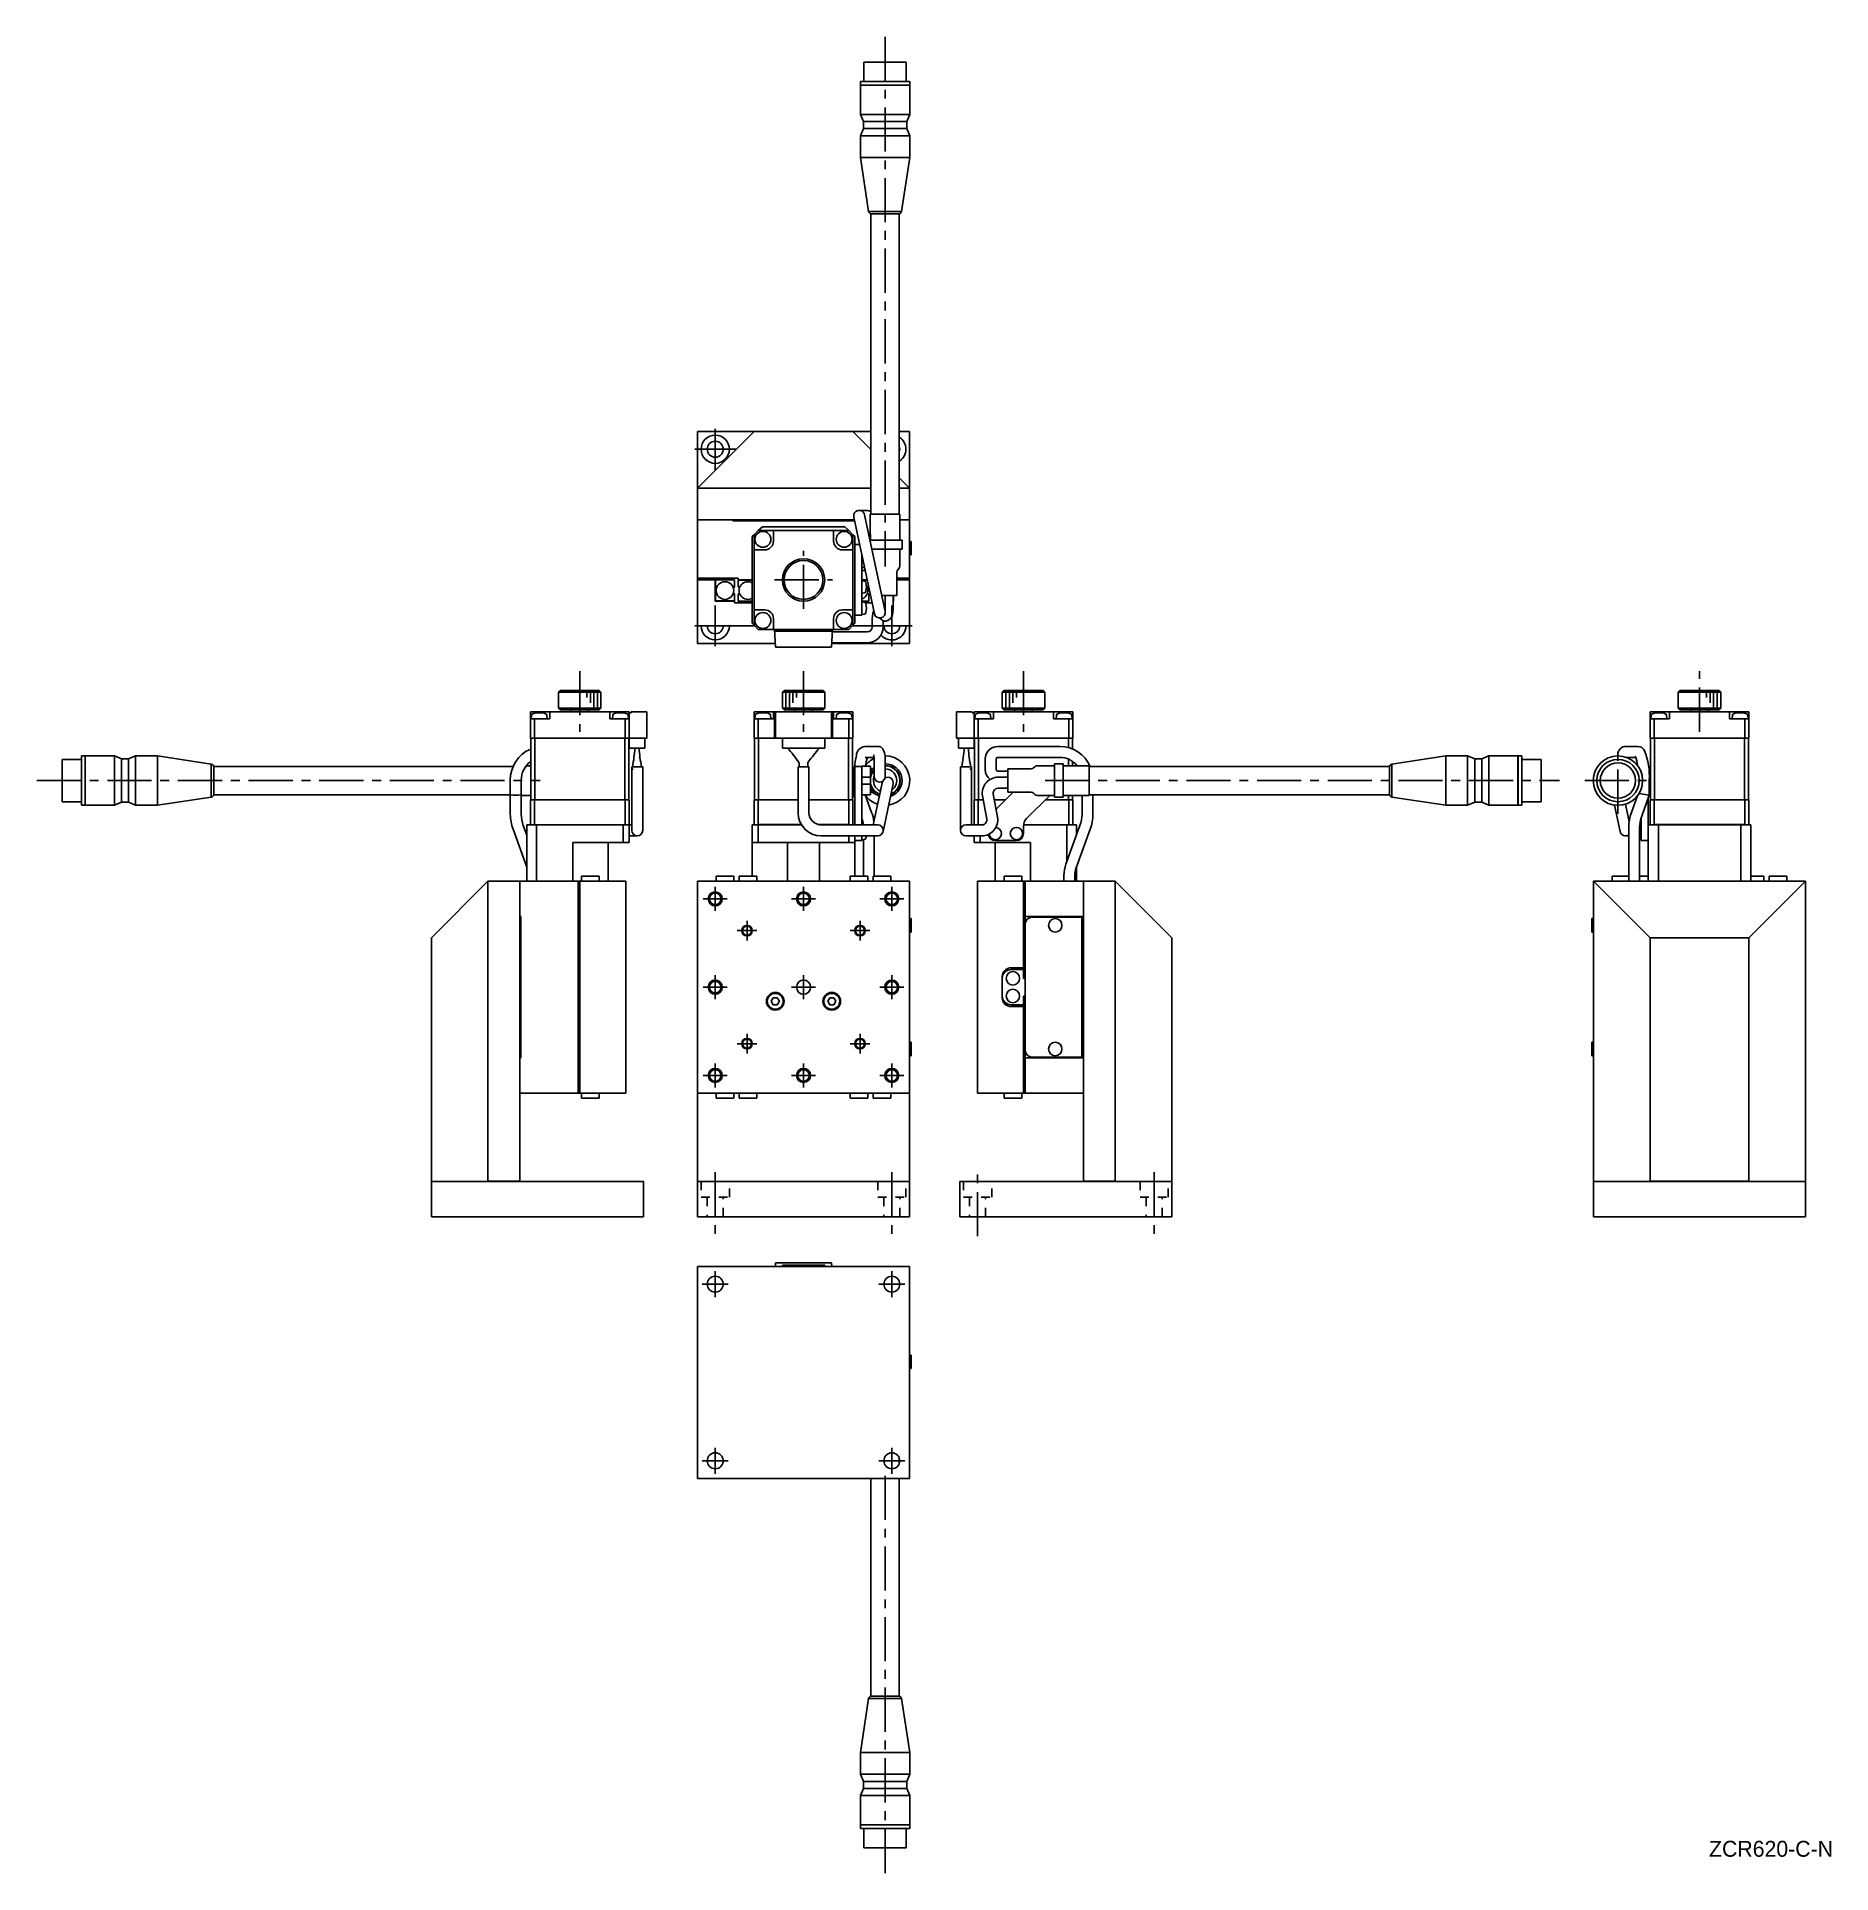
# Model space of a CAD drawing. Extents: x -101 to 407, y 12 to 532.
import ezdxf

# ---------------------------------------------------------------- set-up
doc = ezdxf.new("R2010")
doc.units = 0
doc.header["$LTSCALE"] = 10
doc.linetypes.add('CENTER', pattern=[2, 1.25, -0.25, 0.25, -0.25])
doc.linetypes.add('DOT', pattern=[0.5, 0.25, -0.25])
doc.layers.add('1', color=7, linetype='CONTINUOUS')
doc.styles.get("Standard").update_dxf_attribs({"font": 'FGP教科書体NT-M'})

msp = doc.modelspace()

# ---------------------------------------------------------------- texts
at = {"layer": '1', "color": 7}
msp.add_text('ZCR620-C-N', height=4.5, dxfattribs=at).set_placement((372.601074, 16.993359))

# ---------------------------------------------------------------- linework, layer by layer
at = {"layer": '1', "color": 4, "linetype": 'CENTER'}
for p, q in [((139.270544, 532.304947), (139.270544, 382.304947)), ((91.170544, 409.712065), (91.170544, 421.312065)), ((85.370544, 415.512065), (96.970544, 415.512065)), ((116.170544, 370.312066), (116.170544, 386.712066)), ((107.970544, 378.512066), (124.370544, 378.512066)), ((91.170544, 359.712065), (91.170544, 371.312065)), ((141.170544, 359.712065), (141.170544, 371.312065)), ((85.370544, 365.512065), (96.970544, 365.512065)), ((135.370544, 365.512065), (146.970544, 365.512065)), ((52.815174, 352.70114), (52.815174, 335.542594)), ((116.170544, 352.70114), (116.170544, 335.542594)), ((178.462746, 352.70114), (178.462746, 335.542594)), ((369.903879, 335.542594), (369.903879, 352.70114)), ((346.803879, 312.301141), (346.803879, 331.101138)), ((-100.977708, 321.701139), (41.622466, 321.701139)), ((184.617845, 321.701139), (330.223763, 321.701139)), ((337.40388, 321.701139), (356.203878, 321.701139)), ((91.170544, 284.80114), (91.170544, 291.60114)), ((116.170544, 284.80114), (116.170544, 291.60114)), ((141.170544, 284.80114), (141.170544, 291.60114)), ((87.770544, 288.20114), (94.570544, 288.20114)), ((112.770544, 288.20114), (119.570544, 288.20114)), ((137.770544, 288.20114), (144.570544, 288.20114)), ((100.170544, 276.40114), (100.170544, 282.00114)), ((132.170544, 276.40114), (132.170544, 282.00114)), ((97.370544, 279.20114), (102.970544, 279.20114)), ((129.370544, 279.20114), (134.970544, 279.20114)), ((91.170544, 259.80114), (91.170544, 266.60114)), ((116.170544, 259.80114), (116.170544, 266.60114)), ((141.170544, 259.80114), (141.170544, 266.60114)), ((87.770544, 263.20114), (94.570544, 263.20114)), ((112.770544, 263.20114), (119.570544, 263.20114)), ((137.770544, 263.20114), (144.570544, 263.20114)), ((100.170544, 244.40114), (100.170544, 250.00114)), ((132.170544, 244.40114), (132.170544, 250.00114)), ((97.370544, 247.20114), (102.970544, 247.20114)), ((129.370544, 247.20114), (134.970544, 247.20114)), ((91.170544, 234.80114), (91.170544, 241.60114)), ((116.170544, 234.80114), (116.170544, 241.60114)), ((141.170544, 234.80114), (141.170544, 241.60114)), ((87.770544, 238.20114), (94.570544, 238.20114)), ((112.770544, 238.20114), (119.570544, 238.20114)), ((137.770544, 238.20114), (144.570544, 238.20114)), ((91.170544, 210.840047), (91.170544, 192.70114)), ((141.170544, 210.840047), (141.170544, 192.70114)), ((165.462745, 192.70114), (165.462745, 210.840047)), ((215.462745, 210.840047), (215.462745, 192.70114)), ((91.170544, 175.408629), (91.170544, 182.808629)), ((141.170544, 175.408629), (141.170544, 182.808629)), ((87.470544, 179.108629), (94.870544, 179.108629)), ((137.470544, 179.108629), (144.870544, 179.108629)), ((91.170544, 125.408629), (91.170544, 132.808629)), ((141.170544, 125.408629), (141.170544, 132.808629)), ((87.470544, 129.108629), (94.870544, 129.108629)), ((137.470544, 129.108629), (144.870544, 129.108629)), ((139.270544, 124.869419), (139.270544, 12.315748))]:
    msp.add_line(p, q, dxfattribs=at)
at = {"layer": '1', "color": 7, "linetype": 'CONTINUOUS'}
for p, q in [((133.270546, 525.097854), (133.270546, 519.597853)), ((145.270542, 525.097854), (133.270546, 525.097854)), ((145.270542, 519.597853), (145.270542, 525.097854)), ((132.270545, 519.597853), (132.270545, 518.597851)), ((146.270543, 519.597853), (132.270545, 519.597853)), ((132.320545, 518.597851), (132.270545, 518.547851)), ((146.270543, 518.597851), (132.270545, 518.597851)), ((132.270545, 518.547851), (132.270545, 510.290851)), ((146.270543, 518.547851), (132.270545, 518.547851)), ((146.270543, 518.547851), (146.220543, 518.597851)), ((146.270543, 518.597851), (146.270543, 519.597853)), ((146.270543, 510.290851), (146.270543, 518.547851)), ((132.270545, 510.290851), (133.120544, 508.290851)), ((146.270543, 510.290851), (132.270545, 510.290851)), ((145.420544, 508.290851), (146.270543, 510.290851)), ((133.120544, 506.290851), (132.270545, 504.290851)), ((133.120544, 508.290851), (133.120544, 506.290851)), ((145.420544, 508.290851), (133.120544, 508.290851)), ((145.420544, 506.290851), (133.120544, 506.290851)), ((145.420544, 506.290851), (145.420544, 508.290851)), ((146.270543, 504.290851), (145.420544, 506.290851)), ((132.270545, 504.290851), (132.270545, 498.097852)), ((146.270543, 504.290851), (132.270545, 504.290851)), ((146.270543, 498.097852), (146.270543, 504.290851)), ((132.270545, 498.097852), (134.586219, 482.863869)), ((146.270543, 498.097852), (132.270545, 498.097852)), ((143.95487, 482.863869), (146.270543, 498.097852)), ((143.95487, 482.863869), (134.586219, 482.863869)), ((135.270544, 482.140195), (135.270544, 397.097852)), ((143.270544, 482.140195), (135.270544, 482.140195)), ((143.270544, 397.097852), (143.270544, 482.140195)), ((86.170544, 404.512065), (102.170544, 420.512065)), ((86.170544, 420.512065), (86.170544, 360.512065)), ((86.170544, 420.512065), (135.270544, 420.512065)), ((130.170544, 420.512065), (135.270544, 415.412065)), ((143.270544, 420.512065), (146.170544, 420.512065)), ((146.170544, 360.512065), (146.170544, 420.512065)), ((143.270544, 407.412065), (146.170544, 404.512065)), ((135.270544, 404.512065), (86.170544, 404.512065)), ((146.170544, 404.512065), (143.270544, 404.512065)), ((130.590008, 395.512065), (86.170544, 395.512065)), ((96.170544, 395.512065), (96.170544, 395.212065)), ((130.653775, 395.212065), (96.170544, 395.212065)), ((130.418254, 396.320105), (136.239783, 368.931972)), ((133.988574, 398.192368), (131.934383, 398.192368)), ((139.272037, 369.576498), (133.450512, 396.964631)), ((135.070544, 397.097852), (135.070544, 391.412065)), ((143.470544, 397.097852), (135.070544, 397.097852)), ((143.470544, 389.762065), (143.470544, 397.097852)), ((146.170544, 395.512065), (143.470544, 395.512065)), ((102.170544, 391.312066), (101.670544, 390.790095)), ((101.670544, 366.234036), (101.670544, 390.790095)), ((103.370544, 392.512066), (102.170544, 391.312066)), ((102.170544, 391.312066), (102.170544, 365.712066)), ((104.50864, 393.512065), (103.370544, 392.512066)), ((128.970544, 392.512066), (103.370544, 392.512066)), ((104.50864, 393.512065), (127.832448, 393.512065)), ((107.670544, 392.512066), (107.670544, 389.512066)), ((124.670544, 389.512066), (124.670544, 392.512066)), ((128.970544, 392.512066), (127.832448, 393.512065)), ((130.170544, 391.312066), (128.970544, 392.512066)), ((130.670544, 390.790095), (130.170544, 391.312066)), ((130.170544, 365.712066), (130.170544, 391.312066)), ((130.670544, 390.790095), (130.670544, 366.234036)), ((133.848474, 395.092368), (133.988574, 395.092368)), ((134.630746, 391.412065), (135.170544, 391.412065)), ((135.170544, 391.412065), (135.170544, 389.762065)), ((105.170544, 387.012066), (102.170544, 387.012066)), ((130.170544, 387.012066), (127.170544, 387.012066)), ((132.077904, 388.512065), (130.670544, 388.512065)), ((132.670544, 368.512065), (132.670544, 385.723914)), ((134.949581, 389.912065), (135.170544, 389.912065)), ((144.070544, 389.762065), (134.981464, 389.762065)), ((135.100544, 389.912065), (135.100544, 389.762065)), ((144.070544, 387.262065), (135.512856, 387.262065)), ((143.470544, 382.412065), (143.470544, 387.262065)), ((144.070544, 387.262065), (144.070544, 389.762065)), ((146.670544, 389.412065), (146.170544, 389.412065)), ((146.170544, 385.612065), (146.670544, 385.612065)), ((146.670544, 389.412065), (146.670544, 385.612065)), ((132.670544, 382.029311), (133.455856, 382.029311)), ((132.670544, 381.212065), (133.629567, 381.212065)), ((142.570544, 374.097852), (142.570544, 380.683638)), ((142.863437, 381.390745), (143.177651, 381.704959)), ((86.170544, 379.012065), (97.670544, 379.012065)), ((96.670544, 378.512065), (86.170544, 378.512065)), ((91.170544, 372.512065), (91.170544, 378.512065)), ((91.220544, 378.512065), (91.220544, 372.562065)), ((96.670544, 376.514667), (96.331009, 376.175132)), ((96.670544, 374.509464), (96.331009, 374.848998)), ((96.670544, 376.514667), (96.670544, 378.512065)), ((96.670544, 372.012065), (96.670544, 374.509464)), ((97.670544, 376.514667), (97.670544, 379.012065)), ((97.670544, 378.512065), (101.670544, 378.512065)), ((101.670544, 378.462065), (97.670544, 378.462065)), ((97.670544, 376.514667), (98.010079, 376.175132)), ((98.010079, 374.848998), (97.670544, 374.509464)), ((97.670544, 374.509464), (97.670544, 372.512065)), ((132.670544, 378.512065), (134.20347, 378.512065)), ((134.214098, 378.462065), (132.670544, 378.462065)), ((133.353331, 378.202329), (132.670544, 378.262065)), ((132.670544, 374.762065), (133.353331, 374.821802)), ((134.331009, 376.175132), (134.635482, 376.479606)), ((134.670544, 374.509464), (134.331009, 374.848998)), ((134.670544, 374.509464), (134.670544, 372.512065)), ((142.570544, 379.012065), (146.170544, 379.012065)), ((146.170544, 378.512065), (142.570544, 378.512065)), ((144.670544, 379.012065), (144.670544, 378.512065)), ((145.170544, 379.012065), (145.170544, 378.512065)), ((91.220544, 372.562065), (91.170544, 372.512065)), ((96.670544, 372.512065), (91.170544, 372.512065)), ((91.220544, 372.562065), (96.670544, 372.562065)), ((101.670544, 372.012065), (96.670544, 372.012065)), ((97.670544, 372.512065), (101.670544, 372.512065)), ((105.170544, 370.012066), (102.170544, 370.012066)), ((130.170544, 370.012066), (127.170544, 370.012066)), ((132.670544, 372.512065), (134.670544, 372.512065)), ((133.353331, 372.202329), (132.670544, 372.262065)), ((135.585087, 372.012065), (133.703757, 372.012065)), ((142.570544, 374.097852), (138.310996, 374.097852)), ((139.30591, 369.254235), (139.30591, 374.097852)), ((141.587087, 371.381252), (141.587087, 374.097852)), ((141.670544, 372.512065), (141.587087, 372.512065)), ((141.670544, 374.097852), (141.670544, 372.512065)), ((86.170544, 365.512065), (102.314138, 365.512065)), ((101.670544, 366.234036), (102.170544, 365.712066)), ((102.170544, 365.712066), (103.370544, 364.512066)), ((103.325312, 364.512065), (129.015777, 364.512065)), ((107.670544, 367.512066), (107.670544, 364.512066)), ((108.270184, 359.512066), (107.920544, 364.512066)), ((107.955508, 364.012066), (124.385581, 364.012066)), ((124.07091, 359.512066), (124.420544, 364.512066)), ((124.670544, 364.512066), (124.670544, 367.512066)), ((128.970544, 364.512066), (130.170544, 365.712066)), ((130.026951, 365.512065), (135.620544, 365.512065)), ((130.170544, 365.712066), (130.670544, 366.234036)), ((130.670544, 368.512065), (132.670544, 368.512065)), ((132.670544, 368.762065), (133.353331, 368.821802)), ((135.620544, 366.661805), (135.620544, 365.237065)), ((137.76065, 367.704242), (138.3025, 367.244707)), ((138.3025, 367.244707), (138.433389, 367.143605)), ((138.433389, 367.143605), (138.576855, 367.052953)), ((138.576855, 367.052953), (138.744733, 366.969569)), ((138.720544, 366.661805), (138.724465, 366.978989)), ((138.720544, 365.237065), (138.720544, 366.661805)), ((138.720544, 365.512065), (146.170544, 365.512065)), ((138.744733, 366.969569), (138.918631, 366.905627)), ((138.918631, 366.905627), (139.096127, 366.861459)), ((139.096127, 366.861459), (139.275134, 366.836948)), ((139.275134, 366.836948), (139.453728, 366.831737)), ((108.200251, 360.512065), (86.170544, 360.512065)), ((108.270178, 359.512066), (124.07091, 359.512066)), ((146.170544, 360.512065), (124.140837, 360.512065)), ((124.153074, 360.687065), (134.170544, 360.687065)), ((134.170544, 363.787065), (124.369847, 363.787065)), ((47.315174, 347.20114), (46.815174, 346.70114)), ((46.815174, 346.70114), (46.815174, 342.20114)), ((58.815174, 346.70114), (46.815174, 346.70114)), ((47.315174, 347.20114), (58.315174, 347.20114)), ((58.815174, 346.70114), (58.315174, 347.20114)), ((58.815174, 342.20114), (58.815174, 346.70114)), ((110.670544, 347.20114), (110.170544, 346.70114)), ((110.170544, 346.70114), (110.170544, 342.20114)), ((122.170544, 346.70114), (110.170544, 346.70114)), ((110.670544, 347.20114), (121.670544, 347.20114)), ((122.170544, 346.70114), (121.670544, 347.20114)), ((122.170544, 342.20114), (122.170544, 346.70114)), ((172.962746, 347.20114), (172.462746, 346.70114)), ((184.462746, 346.70114), (172.462746, 346.70114)), ((172.462746, 346.70114), (172.462746, 342.20114)), ((172.962746, 347.20114), (183.962746, 347.20114)), ((184.462746, 346.70114), (183.962746, 347.20114)), ((184.462746, 342.20114), (184.462746, 346.70114)), ((364.403879, 347.20114), (363.903879, 346.70114)), ((375.903879, 346.70114), (363.903879, 346.70114)), ((363.903879, 346.70114), (363.903879, 342.20114)), ((364.403879, 347.20114), (375.403879, 347.20114)), ((375.903879, 346.70114), (375.403879, 347.20114)), ((375.903879, 342.20114), (375.903879, 346.70114)), ((38.815174, 341.20114), (66.815174, 341.20114)), ((38.815174, 341.20114), (38.815174, 333.70114)), ((38.815174, 339.20114), (44.315174, 339.20114)), ((39.151375, 340.186419), (39.065174, 339.20114)), ((40.015174, 333.70114), (40.015174, 339.20114)), ((43.565174, 339.20114), (43.478973, 340.186419)), ((44.315174, 341.20114), (44.315174, 339.20114)), ((46.815174, 342.20114), (47.315174, 341.70114)), ((46.815174, 342.20114), (58.815174, 342.20114)), ((58.315174, 341.70114), (47.315174, 341.70114)), ((50.315174, 341.70114), (50.315174, 341.20114)), ((55.315174, 341.20114), (55.315174, 341.70114)), ((58.315174, 341.70114), (58.815174, 342.20114)), ((61.315174, 341.20114), (61.315174, 339.20114)), ((61.315174, 339.20114), (66.815174, 339.20114)), ((62.151375, 340.186419), (62.065174, 339.20114)), ((65.615174, 333.70114), (65.615174, 339.20114)), ((66.565174, 339.20114), (66.478973, 340.186419)), ((66.815174, 341.20114), (66.815174, 330.90114)), ((67.315174, 340.90114), (66.815174, 340.90114)), ((67.315174, 341.20114), (67.315174, 340.90114)), ((67.315174, 341.20114), (71.815174, 341.20114)), ((71.815174, 333.70114), (71.815174, 341.20114)), ((102.170544, 341.20114), (130.170544, 341.20114)), ((102.170544, 341.20114), (102.170544, 333.70114)), ((102.170544, 339.20114), (107.670544, 339.20114)), ((102.506745, 340.186419), (102.420544, 339.20114)), ((103.370544, 333.70114), (103.370544, 339.20114)), ((106.920544, 339.20114), (106.834343, 340.186419)), ((107.670544, 341.20114), (107.670544, 339.20114)), ((107.920544, 333.70114), (107.920544, 340.90114)), ((107.955508, 340.90114), (107.920544, 340.90114)), ((107.955508, 341.20114), (107.955508, 340.90114)), ((108.270178, 333.70114), (108.270178, 341.20114)), ((110.170544, 342.20114), (110.670544, 341.70114)), ((110.170544, 342.20114), (122.170544, 342.20114)), ((110.670544, 341.70114), (121.670544, 341.70114)), ((113.670544, 341.70114), (113.670544, 341.20114)), ((118.670544, 341.20114), (118.670544, 341.70114)), ((121.670544, 341.70114), (122.170544, 342.20114)), ((124.07091, 333.70114), (124.07091, 341.20114)), ((124.385581, 341.20114), (124.385581, 340.90114)), ((124.420544, 340.90114), (124.385581, 340.90114)), ((124.420544, 333.70114), (124.420544, 340.90114)), ((124.670544, 341.20114), (124.670544, 339.20114)), ((124.670544, 339.20114), (130.170544, 339.20114)), ((125.506745, 340.186419), (125.420544, 339.20114)), ((128.970544, 333.70114), (128.970544, 339.20114)), ((129.920544, 339.20114), (129.834343, 340.186419)), ((130.170544, 341.20114), (130.170544, 333.70114)), ((159.462746, 333.70114), (159.462746, 341.20114)), ((159.462746, 341.20114), (163.962746, 341.20114)), ((163.962746, 341.20114), (163.962746, 340.90114)), ((164.462746, 340.90114), (163.962746, 340.90114)), ((164.462749, 341.20114), (164.462745, 330.90114)), ((164.462746, 341.20114), (192.462746, 341.20114)), ((164.462746, 339.20114), (169.962746, 339.20114)), ((164.798946, 340.186419), (164.712746, 339.20114)), ((165.662746, 333.70114), (165.662746, 339.20114)), ((169.212746, 339.20114), (169.126545, 340.186419)), ((169.962746, 341.20114), (169.962746, 339.20114)), ((172.462746, 342.20114), (184.462746, 342.20114)), ((172.462746, 342.20114), (172.962746, 341.70114)), ((183.962746, 341.70114), (172.962746, 341.70114)), ((175.962746, 341.70114), (175.962746, 341.20114)), ((180.962746, 341.20114), (180.962746, 341.70114)), ((183.962746, 341.70114), (184.462746, 342.20114)), ((186.962746, 341.20114), (186.962746, 339.20114)), ((186.962746, 339.20114), (192.462746, 339.20114)), ((187.798946, 340.186419), (187.712746, 339.20114)), ((191.262746, 333.70114), (191.262746, 339.20114)), ((192.212746, 339.20114), (192.126545, 340.186419)), ((192.462746, 341.20114), (192.462746, 333.70114)), ((355.903879, 341.20114), (383.903879, 341.20114)), ((355.903879, 341.20114), (355.903879, 333.70114)), ((355.903879, 339.20114), (361.403879, 339.20114)), ((356.24008, 340.186419), (356.153879, 339.20114)), ((357.103879, 333.70114), (357.103879, 339.20114)), ((360.653879, 339.20114), (360.567678, 340.186419)), ((361.403879, 341.20114), (361.403879, 339.20114)), ((363.903879, 342.20114), (375.903879, 342.20114)), ((363.903879, 342.20114), (364.403879, 341.70114)), ((375.403879, 341.70114), (364.403879, 341.70114)), ((367.403879, 341.70114), (367.403879, 341.20114)), ((372.403879, 341.20114), (372.403879, 341.70114)), ((375.403879, 341.70114), (375.903879, 342.20114)), ((378.403879, 341.20114), (378.403879, 339.20114)), ((378.403879, 339.20114), (383.903879, 339.20114)), ((379.24008, 340.186419), (379.153879, 339.20114)), ((382.703879, 333.70114), (382.703879, 339.20114)), ((383.653879, 339.20114), (383.567678, 340.186419)), ((383.903879, 341.20114), (383.903879, 333.70114)), ((38.815174, 333.70114), (71.815174, 333.70114)), ((38.915174, 316.20114), (38.915174, 333.70114)), ((40.056595, 316.20114), (40.056595, 333.70114)), ((65.573753, 316.20114), (65.573753, 333.70114)), ((66.715174, 316.20114), (66.715174, 333.70114)), ((71.215174, 333.70114), (71.215174, 330.90114)), ((102.170544, 333.70114), (130.170544, 333.70114)), ((102.270544, 316.20114), (102.270544, 333.70114)), ((103.411965, 316.20114), (103.411965, 333.70114)), ((110.170544, 333.70114), (110.170544, 330.90114)), ((122.170544, 333.70114), (122.170544, 330.90114)), ((128.929123, 316.20114), (128.929123, 333.70114)), ((130.070544, 316.20114), (130.070544, 333.70114)), ((159.462746, 333.70114), (192.462746, 333.70114)), ((160.062746, 333.70114), (160.062745, 330.90114)), ((164.562745, 316.20114), (164.562746, 333.70114)), ((165.704167, 316.20114), (165.704167, 333.70114)), ((191.221324, 331.02945), (191.221324, 333.70114)), ((192.362745, 330.631054), (192.362746, 333.70114)), ((355.903879, 333.70114), (383.903879, 333.70114)), ((356.003879, 316.20114), (356.003879, 333.70114)), ((357.1453, 316.20114), (357.1453, 333.70114)), ((382.662458, 316.20114), (382.662458, 333.70114)), ((383.803879, 316.20114), (383.803879, 333.70114)), ((-93.770614, 327.701137), (-93.770614, 315.701141)), ((-88.270613, 327.701137), (-93.770614, 327.701137)), ((-88.270613, 328.701138), (-88.270613, 314.70114)), ((-87.270611, 328.701138), (-88.270613, 328.701138)), ((-87.220611, 328.701138), (-87.270611, 328.651138)), ((-87.270611, 328.701138), (-87.270611, 314.70114)), ((-87.220611, 328.701138), (-87.220611, 314.70114)), ((-78.963611, 328.701138), (-87.220611, 328.701138)), ((-78.963611, 328.701138), (-78.963611, 314.70114)), ((-76.963611, 327.851139), (-78.963611, 328.701138)), ((-76.963611, 327.851139), (-76.963611, 315.551139)), ((-74.963611, 327.851139), (-76.963611, 327.851139)), ((-72.963611, 328.701138), (-74.963611, 327.851139)), ((-74.963611, 327.851139), (-74.963611, 315.551139)), ((-72.963611, 328.701138), (-72.963611, 314.70114)), ((-66.770612, 328.701138), (-72.963611, 328.701138)), ((-66.770612, 328.701138), (-66.770612, 314.70114)), ((-51.53663, 326.385465), (-66.770612, 328.701138)), ((71.215174, 330.90114), (66.815174, 330.90114)), ((122.170544, 330.90114), (110.170544, 330.90114)), ((137.340087, 331.36407), (133.597677, 331.36407)), ((133.597677, 328.26407), (136.193057, 328.26407)), ((136.089463, 329.021557), (136.20591, 327.81407)), ((136.20591, 327.81407), (136.20591, 322.81407)), ((138.045778, 331.204569), (137.883481, 331.271365)), ((138.20165, 331.120153), (138.045778, 331.204569)), ((139.30591, 322.81407), (139.30591, 327.81407)), ((164.462745, 330.90114), (160.062745, 330.90114)), ((167.654915, 327.81407), (167.654915, 324.81407)), ((170.754915, 327.81407), (170.755225, 327.831589)), ((170.754915, 324.81407), (170.754915, 327.81407)), ((170.755225, 327.831589), (170.756224, 327.850035)), ((170.756224, 327.850035), (170.757912, 327.86843)), ((170.757912, 327.86843), (170.76029, 327.886758)), ((170.76029, 327.886758), (170.763358, 327.905004)), ((170.763358, 327.905004), (170.767121, 327.923152)), ((170.767121, 327.923152), (170.771581, 327.941187)), ((170.771581, 327.941187), (170.776744, 327.95909)), ((170.776744, 327.95909), (170.782617, 327.976845)), ((170.782617, 327.976845), (170.789208, 327.994433)), ((170.789208, 327.994433), (170.796527, 328.011834)), ((170.796527, 328.011834), (170.804584, 328.029027)), ((170.804584, 328.029027), (170.813392, 328.045988)), ((170.813392, 328.045988), (170.822965, 328.062693)), ((170.822965, 328.062693), (170.83332, 328.079116)), ((170.83332, 328.079116), (170.844474, 328.095226)), ((170.844474, 328.095226), (170.856449, 328.110991)), ((170.856449, 328.110991), (170.869266, 328.126375)), ((170.869266, 328.126375), (170.88295, 328.141338)), ((170.88295, 328.141338), (170.89753, 328.155833)), ((170.89753, 328.155833), (170.913036, 328.16981)), ((170.913036, 328.16981), (170.9295, 328.183209)), ((170.9295, 328.183209), (170.946956, 328.195962)), ((170.946956, 328.195962), (170.965439, 328.207992)), ((170.965439, 328.207992), (170.984985, 328.219207)), ((170.984985, 328.219207), (171.005624, 328.229501)), ((171.005624, 328.229501), (171.027377, 328.238752)), ((171.027377, 328.238752), (171.050248, 328.246819)), ((171.050248, 328.246819), (171.074214, 328.253543)), ((171.074214, 328.253543), (171.099208, 328.258753)), ((171.099208, 328.258753), (171.125101, 328.262273)), ((171.125101, 328.262273), (171.151692, 328.263945)), ((171.151692, 328.263945), (171.16121, 328.26407)), ((188.767867, 331.36407), (171.16121, 331.36407)), ((171.16121, 328.26407), (188.767867, 328.26407)), ((191.221324, 325.901139), (191.221324, 327.750459)), ((298.048532, 328.701138), (282.814549, 326.385465)), ((304.241531, 328.701138), (298.048532, 328.701138)), ((298.048532, 314.70114), (298.048532, 328.701138)), ((306.241531, 327.851139), (304.241531, 328.701138)), ((304.241531, 314.70114), (304.241531, 328.701138)), ((308.241531, 327.851139), (306.241531, 327.851139)), ((306.241531, 315.551139), (306.241531, 327.851139)), ((310.241531, 328.701138), (308.241531, 327.851139)), ((308.241531, 315.551139), (308.241531, 327.851139)), ((318.498531, 328.701138), (310.241531, 328.701138)), ((310.241531, 314.70114), (310.241531, 328.701138)), ((318.548531, 328.651138), (318.498531, 328.701138)), ((318.498531, 314.70114), (318.498531, 328.701138)), ((319.548533, 328.701138), (318.548531, 328.701138)), ((318.548531, 314.70114), (318.548531, 328.701138)), ((319.548533, 314.70114), (319.548533, 328.701138)), ((325.048534, 327.701137), (319.548533, 327.701137)), ((325.048534, 315.701141), (325.048534, 327.701137)), ((348.734336, 331.36407), (348.695011, 331.363597)), ((352.476747, 331.36407), (348.734336, 331.36407)), ((349.238613, 328.26407), (351.832512, 328.26407)), ((349.870466, 327.991316), (349.88135, 328.264213)), ((-51.53663, 326.385465), (-51.53663, 317.016814)), ((-50.812956, 325.701139), (-50.812956, 317.701139)), ((33.94884, 325.701139), (-50.812956, 325.701139)), ((38.915174, 325.901139), (37.656342, 325.901139)), ((67.540181, 324.976222), (67.515174, 324.90114)), ((67.515174, 324.90114), (67.974156, 324.90114)), ((67.540174, 325.60114), (67.540174, 324.974202)), ((70.640174, 325.60114), (67.540174, 325.60114)), ((67.974156, 324.90114), (67.540174, 324.974232)), ((67.540174, 324.90114), (67.540174, 307.60114)), ((70.640174, 307.60114), (70.640174, 325.60114)), ((114.620544, 325.60114), (114.620544, 312.60114)), ((117.720544, 325.60114), (114.620544, 325.60114)), ((114.874898, 326.840519), (114.917084, 326.735502)), ((117.436527, 326.774913), (117.518095, 326.923473)), ((117.720544, 312.60114), (117.720544, 325.60114)), ((132.670544, 325.70114), (130.670544, 325.70114)), ((130.670544, 309.15114), (130.670544, 325.70114)), ((132.670544, 325.751139), (135.170544, 325.751139)), ((132.670544, 309.15114), (132.670544, 325.751139)), ((132.670544, 322.701139), (135.170544, 322.701139)), ((135.170544, 317.651139), (135.170544, 325.751139)), ((136.20591, 325.341553), (135.170544, 324.791039)), ((136.20591, 324.775268), (135.170544, 324.224754)), ((139.256123, 322.424374), (138.536507, 321.474978)), ((160.637746, 325.60114), (160.637745, 307.60114)), ((163.737746, 325.60114), (160.637746, 325.60114)), ((163.737156, 324.977974), (163.303761, 324.90114)), ((163.303761, 324.90114), (163.762745, 324.90114)), ((163.762745, 324.90114), (163.737154, 324.97798)), ((163.737745, 309.15114), (163.737746, 324.90114)), ((163.737746, 324.976222), (163.737746, 325.60114)), ((174.048532, 324.36407), (171.204915, 324.36407)), ((174.048532, 322.637162), (171.331932, 322.637162)), ((180.634318, 325.001139), (174.048532, 325.001139)), ((174.048532, 318.401139), (174.048532, 325.001139)), ((181.655639, 325.608246), (181.341425, 325.294033)), ((187.212745, 325.901139), (182.362745, 325.901139)), ((189.712745, 326.40114), (187.212745, 326.40114)), ((187.212745, 317.00114), (187.212745, 326.40114)), ((189.712745, 317.00114), (189.712745, 326.40114)), ((197.048532, 325.901139), (189.712745, 325.901139)), ((192.362745, 325.901139), (192.362745, 327.099342)), ((197.048532, 317.501139), (197.048532, 325.901139)), ((282.090875, 325.701139), (197.048532, 325.701139)), ((282.090875, 317.701139), (282.090875, 325.701139)), ((282.814549, 317.016814), (282.814549, 326.385465)), ((-50.812956, 317.701139), (33.134872, 317.701139)), ((33.134872, 321.81407), (33.134872, 312.170228)), ((33.134872, 317.81407), (33.210734, 317.729613)), ((33.210734, 317.729613), (33.303812, 317.689991)), ((36.065932, 317.689991), (36.159009, 317.729613)), ((36.159009, 317.729613), (36.232748, 317.799766)), ((36.232748, 317.799766), (36.234872, 317.81407)), ((36.234872, 312.170228), (36.234872, 321.81407)), ((36.234872, 317.501139), (38.915174, 317.501139)), ((130.384383, 321.81407), (130.384383, 317.540763)), ((130.384383, 317.540763), (130.670544, 317.591221)), ((130.384383, 317.540763), (130.670544, 316.754542)), ((132.670544, 320.701139), (135.170544, 320.701139)), ((132.670544, 317.651139), (135.170544, 317.651139)), ((135.445097, 312.700359), (133.64316, 317.651139)), ((135.170544, 319.177525), (136.767883, 318.328205)), ((135.170544, 318.61124), (137.164028, 317.551286)), ((138.520957, 321.409425), (135.915319, 309.150858)), ((138.686672, 307.278876), (141.553216, 320.764899)), ((166.852095, 317.368178), (168.041495, 310.770163)), ((169.882942, 318.20436), (169.896507, 318.348413)), ((169.885199, 318.059892), (169.882942, 318.20436)), ((169.902922, 317.918139), (169.885199, 318.059892)), ((169.896507, 318.348413), (169.925687, 318.49007)), ((171.092321, 311.320124), (169.902922, 317.918139)), ((169.925687, 318.49007), (169.969934, 318.627443)), ((169.969934, 318.627443), (170.028422, 318.758834)), ((170.684913, 313.580161), (175.505891, 318.401139)), ((171.331932, 319.537162), (174.048532, 319.537162)), ((174.048532, 318.401139), (180.634318, 318.401139)), ((185.9196, 317.501139), (179.341425, 310.922965)), ((181.341425, 318.108246), (181.655639, 317.794033)), ((182.362745, 317.501139), (187.212745, 317.501139)), ((189.712745, 317.501139), (197.048532, 317.501139)), ((191.221324, 316.20114), (191.221324, 317.501139)), ((192.362745, 316.20114), (192.362745, 317.501139)), ((195.043048, 317.501139), (195.043048, 312.170228)), ((197.048532, 317.701139), (282.090875, 317.701139)), ((198.143048, 312.170228), (198.143048, 317.701139)), ((352.351639, 317.432376), (350.629326, 312.700359)), ((352.778752, 318.054102), (355.69004, 317.540763)), ((353.542373, 311.640096), (355.69004, 317.540763)), ((355.69004, 317.540763), (355.69004, 321.81407)), ((-93.770614, 315.701141), (-88.270613, 315.701141)), ((-88.270613, 314.70114), (-87.270611, 314.70114)), ((-87.270611, 314.75114), (-87.220611, 314.70114)), ((-87.220611, 314.70114), (-78.963611, 314.70114)), ((-78.963611, 314.70114), (-76.963611, 315.551139)), ((-76.963611, 315.551139), (-74.963611, 315.551139)), ((-74.963611, 315.551139), (-72.963611, 314.70114)), ((-72.963611, 314.70114), (-66.770612, 314.70114)), ((-66.770612, 314.70114), (-51.53663, 317.016814)), ((38.815174, 316.20114), (38.815174, 309.30114)), ((38.815174, 316.20114), (66.815174, 316.20114)), ((40.015174, 316.20114), (40.015174, 309.20114)), ((65.615174, 316.20114), (65.615174, 309.20114)), ((66.815174, 316.20114), (66.815174, 309.30114)), ((102.170544, 316.20114), (102.170544, 309.20114)), ((102.170544, 316.20114), (114.620544, 316.20114)), ((103.370544, 316.20114), (103.370544, 309.30114)), ((117.720544, 316.20114), (130.170544, 316.20114)), ((128.970544, 316.20114), (128.970544, 309.30114)), ((130.170544, 316.20114), (130.170544, 309.20114)), ((164.462745, 316.20114), (164.462745, 309.30114)), ((164.462745, 316.20114), (167.062473, 316.20114)), ((165.662745, 316.20114), (165.662745, 309.20114)), ((170.212439, 316.20114), (173.305891, 316.20114)), ((184.6196, 316.20114), (192.462745, 316.20114)), ((187.212745, 317.00114), (189.712745, 317.00114)), ((191.262745, 316.20114), (191.262745, 309.20114)), ((192.462745, 316.20114), (192.462745, 309.30114)), ((282.814549, 317.016814), (298.048532, 314.70114)), ((298.048532, 314.70114), (304.241531, 314.70114)), ((304.241531, 314.70114), (306.241531, 315.551139)), ((306.241531, 315.551139), (308.241531, 315.551139)), ((308.241531, 315.551139), (310.241531, 314.70114)), ((310.241531, 314.70114), (318.498531, 314.70114)), ((318.498531, 314.70114), (318.548531, 314.75114)), ((318.548531, 314.70114), (319.548533, 314.70114)), ((319.548533, 315.701141), (325.048534, 315.701141)), ((345.794551, 314.77429), (347.387751, 307.278876)), ((349.969051, 310.044984), (348.910386, 315.025616)), ((355.403879, 293.20114), (355.403879, 316.754542)), ((355.903879, 316.20114), (355.903879, 309.20114)), ((355.903879, 316.20114), (383.903879, 316.20114)), ((357.103879, 316.20114), (357.103879, 309.30114)), ((382.703879, 316.20114), (382.703879, 309.30114)), ((383.903879, 316.20114), (383.903879, 309.20114)), ((33.910319, 307.892699), (37.815174, 297.164198)), ((37.815174, 306.227991), (36.823366, 308.952961)), ((37.815174, 293.20114), (37.815174, 309.20114)), ((37.815174, 309.20114), (66.815174, 309.20114)), ((38.815174, 309.30114), (38.915174, 309.20114)), ((40.537145, 309.20114), (40.537145, 293.20114)), ((65.093203, 304.20114), (65.093203, 309.20114)), ((66.815174, 309.30114), (66.715174, 309.20114)), ((66.815174, 304.20114), (66.815174, 309.20114)), ((66.815174, 309.15114), (67.540174, 309.15114)), ((101.670544, 294.60114), (101.670544, 309.20114)), ((101.670544, 309.20114), (115.572107, 309.20114)), ((103.270544, 309.20114), (103.370544, 309.30114)), ((103.325312, 309.20114), (103.325312, 304.20114)), ((103.370544, 309.30114), (115.512585, 309.30114)), ((120.164314, 309.30114), (128.970544, 309.30114)), ((130.670544, 309.20114), (120.585309, 309.20114)), ((137.170544, 309.15114), (121.170544, 309.15114)), ((128.970544, 309.30114), (129.070544, 309.20114)), ((129.015777, 309.15114), (129.015777, 309.20114)), ((166.612485, 309.15114), (162.187745, 309.15114)), ((164.462745, 309.30114), (164.562745, 309.20114)), ((164.462745, 309.15114), (164.462745, 309.20114)), ((166.997779, 309.20114), (164.462745, 309.20114)), ((166.184716, 309.20114), (166.184716, 309.15114)), ((167.974483, 310.060859), (167.915994, 309.929468)), ((168.01873, 310.198232), (167.974483, 310.060859)), ((168.047909, 310.339888), (168.01873, 310.198232)), ((168.041495, 310.770163), (168.059218, 310.62841)), ((168.061475, 310.483942), (168.047909, 310.339888)), ((168.059218, 310.62841), (168.061475, 310.483942)), ((178.462745, 308.801645), (178.462745, 306.70114)), ((193.462745, 309.20114), (178.489464, 309.20114)), ((194.454554, 308.952961), (190.488681, 298.056816)), ((190.740775, 298.749438), (190.740775, 309.20114)), ((192.462745, 309.30114), (192.362745, 309.20114)), ((193.401728, 296.996554), (197.367601, 307.892699)), ((193.462745, 306.227991), (193.462745, 309.20114)), ((349.853879, 308.42283), (349.853879, 293.20114)), ((353.403879, 308.45114), (352.953879, 308.41177)), ((352.953879, 293.20114), (352.953879, 308.42283)), ((353.403879, 309.15114), (352.986744, 309.15114)), ((353.403879, 311.228993), (353.403879, 304.70114)), ((355.403879, 309.20114), (384.403879, 309.20114)), ((357.003879, 309.20114), (357.103879, 309.30114)), ((357.103879, 309.30114), (382.703879, 309.30114)), ((358.241975, 309.20114), (358.241975, 293.20114)), ((381.565783, 293.20114), (381.565783, 309.20114)), ((382.703879, 309.30114), (382.803879, 309.20114)), ((384.403879, 293.20114), (384.403879, 309.20114)), ((50.815174, 293.20114), (50.815174, 304.20114)), ((50.815174, 304.20114), (66.815174, 304.20114)), ((60.815174, 293.20114), (60.815174, 304.20114)), ((69.090174, 306.05114), (66.815174, 306.05114)), ((101.670544, 304.20114), (130.670544, 304.20114)), ((111.670544, 293.20114), (111.670544, 304.20114)), ((120.670544, 293.20114), (120.670544, 304.20114)), ((121.170544, 306.05114), (137.170544, 306.05114)), ((129.015777, 304.20114), (129.015777, 306.05114)), ((130.670544, 294.60114), (130.670544, 306.05114)), ((130.670544, 304.70114), (132.670544, 304.70114)), ((132.670544, 306.05114), (132.670544, 304.70114)), ((132.670544, 304.95114), (133.353331, 305.010876)), ((133.120544, 304.990509), (133.120544, 294.60114)), ((136.220544, 294.60114), (136.220544, 306.05114)), ((162.187745, 306.05114), (166.612485, 306.05114)), ((164.462745, 304.20114), (164.462745, 306.05114)), ((164.462745, 304.20114), (180.462745, 304.20114)), ((166.184716, 306.05114), (166.184716, 304.20114)), ((176.462745, 304.70114), (170.462745, 304.70114)), ((170.462745, 293.20114), (170.462745, 304.20114)), ((180.462745, 293.20114), (180.462745, 304.20114)), ((349.853879, 306.05114), (348.903879, 306.05114)), ((352.953879, 304.990509), (353.403879, 304.95114)), ((355.403879, 304.70114), (353.403879, 304.70114)), ((193.462745, 293.20114), (193.462745, 297.164198)), ((26.815174, 293.20114), (10.815174, 277.20114)), ((26.815174, 293.20114), (26.815174, 208.30114)), ((26.815174, 293.20114), (65.815174, 293.20114)), ((35.815174, 208.20114), (35.815174, 293.20114)), ((52.315174, 233.20114), (52.315174, 293.20114)), ((52.815174, 293.20114), (52.815174, 233.20114)), ((53.315174, 294.60114), (53.315174, 293.20114)), ((58.315174, 294.60114), (53.315174, 294.60114)), ((58.315174, 293.20114), (58.315174, 294.60114)), ((65.815174, 293.20114), (65.815174, 233.20114)), ((86.170544, 293.20114), (146.170544, 293.20114)), ((86.170544, 293.20114), (86.170544, 208.30114)), ((91.420544, 294.60114), (91.420544, 293.20114)), ((96.420544, 294.60114), (91.420544, 294.60114)), ((96.420544, 293.20114), (96.420544, 294.60114)), ((102.920544, 294.60114), (97.920544, 294.60114)), ((97.920544, 294.60114), (97.920544, 293.20114)), ((102.920544, 293.20114), (102.920544, 294.60114)), ((129.420544, 294.60114), (134.420544, 294.60114)), ((129.420544, 294.60114), (129.420544, 293.20114)), ((134.420544, 293.20114), (134.420544, 294.60114)), ((135.920544, 294.60114), (135.920544, 293.20114)), ((135.920544, 294.60114), (140.920544, 294.60114)), ((140.920544, 293.20114), (140.920544, 294.60114)), ((146.170544, 293.20114), (146.170544, 208.30114)), ((165.462745, 293.20114), (165.462745, 233.20114)), ((165.462745, 293.20114), (204.462745, 293.20114)), ((172.962745, 294.60114), (172.962745, 293.20114)), ((172.962745, 294.60114), (177.962745, 294.60114)), ((177.962745, 293.20114), (177.962745, 294.60114)), ((178.462745, 293.20114), (178.462745, 265.70114)), ((178.962745, 233.20114), (178.962745, 293.20114)), ((189.912745, 294.790524), (189.912745, 293.20114)), ((193.012745, 293.20114), (193.012745, 294.790524)), ((195.462745, 208.20114), (195.462745, 293.20114)), ((204.462745, 208.30114), (204.462745, 293.20114)), ((220.462745, 277.20114), (204.462745, 293.20114)), ((339.903879, 293.20114), (399.903879, 293.20114)), ((355.903879, 277.20114), (339.903879, 293.20114)), ((339.903879, 208.30114), (339.903879, 293.20114)), ((345.153879, 294.60114), (345.153879, 293.20114)), ((345.153879, 294.60114), (349.853879, 294.60114)), ((352.953879, 294.60114), (355.403879, 294.60114)), ((399.903879, 293.20114), (383.903879, 277.20114)), ((388.153879, 294.60114), (384.403879, 294.60114)), ((388.153879, 293.20114), (388.153879, 294.60114)), ((389.653879, 294.60114), (389.653879, 293.20114)), ((394.653879, 294.60114), (389.653879, 294.60114)), ((394.653879, 293.20114), (394.653879, 294.60114)), ((399.903879, 293.20114), (399.903879, 208.30114)), ((35.815174, 283.20114), (36.115174, 283.20114)), ((36.115174, 283.20114), (36.115174, 243.20114)), ((146.670544, 282.60114), (146.170544, 282.60114)), ((146.670544, 282.60114), (146.670544, 278.80114)), ((195.462745, 283.20114), (178.962745, 283.20114)), ((194.962745, 283.00114), (180.962745, 283.00114)), ((193.962745, 283.20114), (193.962745, 283.00114)), ((194.962745, 283.00114), (194.962745, 243.40114)), ((195.162745, 283.20114), (195.162745, 243.20114)), ((339.403879, 278.80114), (339.403879, 282.60114)), ((339.903879, 282.60114), (339.403879, 282.60114)), ((10.815174, 208.30114), (10.815174, 277.20114)), ((146.170544, 278.80114), (146.670544, 278.80114)), ((220.462745, 277.20114), (220.462745, 208.30114)), ((339.403879, 278.80114), (339.903879, 278.80114)), ((383.903879, 277.20114), (355.903879, 277.20114)), ((355.903879, 277.20114), (355.903879, 208.30114)), ((383.903879, 208.30114), (383.903879, 277.20114)), ((172.462745, 260.20114), (172.462745, 266.20114)), ((174.962745, 268.70114), (178.462745, 268.70114)), ((178.462745, 268.20114), (174.962745, 268.20114)), ((178.962745, 265.70114), (178.462745, 265.70114)), ((107.593194, 260.20114), (107.015844, 259.20114)), ((108.747894, 260.20114), (107.593194, 260.20114)), ((109.325245, 259.20114), (108.747894, 260.20114)), ((123.593194, 260.20114), (123.015844, 259.20114)), ((124.747894, 260.20114), (123.593194, 260.20114)), ((125.325245, 259.20114), (124.747894, 260.20114)), ((178.462745, 260.70114), (178.962745, 260.70114)), ((178.462745, 260.70114), (178.462745, 233.20114)), ((107.593194, 258.20114), (107.015844, 259.20114)), ((108.747894, 258.20114), (107.593194, 258.20114)), ((109.325245, 259.20114), (108.747894, 258.20114)), ((123.593194, 258.20114), (123.015844, 259.20114)), ((124.747894, 258.20114), (123.593194, 258.20114)), ((125.325245, 259.20114), (124.747894, 258.20114)), ((174.962745, 258.20114), (178.462745, 258.20114)), ((178.462745, 257.70114), (174.962745, 257.70114)), ((146.670544, 247.60114), (146.170544, 247.60114)), ((146.670544, 247.60114), (146.670544, 243.80114)), ((339.403879, 243.80114), (339.403879, 247.60114)), ((339.903879, 247.60114), (339.403879, 247.60114)), ((35.815174, 243.20114), (36.115174, 243.20114)), ((146.170544, 243.80114), (146.670544, 243.80114)), ((195.462745, 243.20114), (178.962745, 243.20114)), ((194.962745, 243.40114), (180.962745, 243.40114)), ((193.962745, 243.40114), (193.962745, 243.20114)), ((339.403879, 243.80114), (339.903879, 243.80114)), ((35.815174, 233.20114), (65.815174, 233.20114)), ((53.315174, 233.20114), (53.315174, 231.80114)), ((58.315174, 231.80114), (53.315174, 231.80114)), ((58.315174, 231.80114), (58.315174, 233.20114)), ((146.170544, 233.20114), (86.170544, 233.20114)), ((91.420544, 233.20114), (91.420544, 231.80114)), ((96.420544, 231.80114), (91.420544, 231.80114)), ((96.420544, 231.80114), (96.420544, 233.20114)), ((97.920544, 233.20114), (97.920544, 231.80114)), ((102.920544, 231.80114), (97.920544, 231.80114)), ((102.920544, 231.80114), (102.920544, 233.20114)), ((129.420544, 233.20114), (129.420544, 231.80114)), ((129.420544, 231.80114), (134.420544, 231.80114)), ((134.420544, 231.80114), (134.420544, 233.20114)), ((135.920544, 233.20114), (135.920544, 231.80114)), ((135.920544, 231.80114), (140.920544, 231.80114)), ((140.920544, 231.80114), (140.920544, 233.20114)), ((165.462745, 233.20114), (195.462745, 233.20114)), ((172.962745, 233.20114), (172.962745, 231.80114)), ((172.962745, 231.80114), (177.962745, 231.80114)), ((177.962745, 231.80114), (177.962745, 233.20114)), ((10.815174, 208.30114), (10.915174, 208.20114)), ((10.815174, 208.20114), (10.815174, 198.20114)), ((70.815174, 208.20114), (10.815174, 208.20114)), ((26.715174, 208.20114), (26.815174, 208.30114)), ((26.815174, 208.30114), (35.815174, 208.30114)), ((70.815174, 208.20114), (70.815174, 198.20114)), ((86.170544, 208.30114), (86.270544, 208.20114)), ((86.170544, 208.20114), (86.170544, 198.20114)), ((146.170544, 208.20114), (86.170544, 208.20114)), ((146.070544, 208.20114), (146.170544, 208.30114)), ((146.170544, 208.20114), (146.170544, 198.20114)), ((160.462745, 208.20114), (160.462745, 198.20114)), ((220.462745, 208.20114), (160.462745, 208.20114)), ((195.462745, 208.30114), (204.462745, 208.30114)), ((204.462745, 208.30114), (204.562745, 208.20114)), ((220.362745, 208.20114), (220.462745, 208.30114)), ((220.462745, 208.20114), (220.462745, 198.20114)), ((339.903879, 208.30114), (340.003879, 208.20114)), ((339.903879, 208.20114), (339.903879, 198.20114)), ((399.903879, 208.20114), (339.903879, 208.20114)), ((355.803879, 208.20114), (355.903879, 208.30114)), ((355.903879, 208.30114), (383.903879, 208.30114)), ((383.903879, 208.30114), (384.003879, 208.20114)), ((399.803879, 208.20114), (399.903879, 208.30114)), ((399.903879, 208.20114), (399.903879, 198.20114)), ((70.815174, 198.20114), (10.815174, 198.20114)), ((146.170544, 198.20114), (86.170544, 198.20114)), ((220.462745, 198.20114), (160.462745, 198.20114)), ((399.903879, 198.20114), (339.903879, 198.20114)), ((86.170544, 184.108629), (86.170544, 124.108629)), ((146.170544, 184.108629), (86.170544, 184.108629)), ((108.200251, 184.108629), (108.270178, 185.108629)), ((108.270178, 185.108629), (124.07091, 185.108629)), ((122.170544, 184.508629), (110.170544, 184.508629)), ((110.170544, 184.508629), (110.170544, 184.108629)), ((122.170544, 184.108629), (122.170544, 184.508629)), ((124.07091, 185.108629), (124.140837, 184.108629)), ((146.170544, 124.108629), (146.170544, 184.108629)), ((146.670544, 159.008629), (146.170544, 159.008629)), ((146.670544, 159.008629), (146.670544, 155.208629)), ((146.170544, 155.208629), (146.670544, 155.208629)), ((143.270544, 128.300855), (143.270544, 129.916404)), ((86.170544, 124.108629), (146.170544, 124.108629)), ((135.270544, 124.108629), (135.270544, 62.480499)), ((143.270544, 62.480499), (143.270544, 124.108629)), ((135.270544, 62.480499), (143.270544, 62.480499)), ((134.586219, 61.756826), (132.270545, 46.522843)), ((134.586219, 61.756826), (143.95487, 61.756826)), ((146.270543, 46.522843), (143.95487, 61.756826)), ((132.270545, 46.522843), (146.270543, 46.522843)), ((132.270545, 46.522843), (132.270545, 40.329844)), ((146.270543, 40.329844), (146.270543, 46.522843)), ((132.270545, 40.329844), (146.270543, 40.329844)), ((132.270545, 40.329844), (133.120544, 38.329844)), ((133.120544, 38.329844), (145.420544, 38.329844)), ((133.120544, 38.329844), (133.120544, 36.329844)), ((145.420544, 38.329844), (146.270543, 40.329844)), ((145.420544, 36.329844), (145.420544, 38.329844)), ((133.120544, 36.329844), (132.270545, 34.329844)), ((132.270545, 34.329844), (146.270543, 34.329844)), ((132.270545, 34.329844), (132.270545, 26.072844)), ((133.120544, 36.329844), (145.420544, 36.329844)), ((146.270543, 34.329844), (145.420544, 36.329844)), ((146.270543, 26.072844), (146.270543, 34.329844)), ((132.270545, 26.072844), (146.270543, 26.072844)), ((132.270545, 26.072844), (132.320545, 26.022844)), ((132.270545, 26.022844), (146.270543, 26.022844)), ((132.270545, 26.022844), (132.270545, 25.022842)), ((146.220543, 26.022844), (146.270543, 26.072844)), ((146.270543, 25.022842), (146.270543, 26.022844)), ((132.270545, 25.022842), (146.270543, 25.022842)), ((133.270546, 25.022842), (133.270546, 19.522841)), ((145.270542, 19.522841), (145.270542, 25.022842)), ((133.270546, 19.522841), (145.270542, 19.522841))]:
    msp.add_line(p, q, dxfattribs=at)
at = {"layer": '1', "color": 9, "linetype": 'CONTINUOUS'}
for p, q in [((54.815174, 345.20114), (54.815174, 346.70114)), ((55.815174, 343.70114), (55.815174, 346.70114)), ((56.815174, 342.20114), (56.815174, 346.70114)), ((57.815174, 342.20114), (57.815174, 346.70114)), ((111.170544, 346.70114), (111.170544, 342.20114)), ((112.170544, 346.70114), (112.170544, 342.20114)), ((113.170544, 346.70114), (113.170544, 343.70114)), ((114.170544, 346.70114), (114.170544, 345.20114)), ((173.462746, 346.70114), (173.462746, 342.20114)), ((174.462746, 346.70114), (174.462746, 342.20114)), ((175.462746, 346.70114), (175.462746, 343.70114)), ((176.462746, 346.70114), (176.462746, 345.20114)), ((371.903879, 345.20114), (371.903879, 346.70114)), ((372.903879, 343.70114), (372.903879, 346.70114)), ((373.903879, 342.20114), (373.903879, 346.70114)), ((374.903879, 342.20114), (374.903879, 346.70114))]:
    msp.add_line(p, q, dxfattribs=at)
at = {"layer": '1', "color": 9, "linetype": 'DOT'}
for p, q in [((87.170544, 208.20114), (87.170544, 203.70114)), ((95.170544, 203.70114), (95.170544, 208.20114)), ((137.170544, 208.20114), (137.170544, 203.70114)), ((145.170544, 203.70114), (145.170544, 208.20114)), ((161.462745, 208.20114), (161.462745, 203.70114)), ((169.462745, 203.70114), (169.462745, 208.20114)), ((211.462745, 208.20114), (211.462745, 203.70114)), ((219.462745, 203.70114), (219.462745, 208.20114)), ((87.170544, 203.70114), (95.170544, 203.70114)), ((88.920544, 203.70114), (88.920544, 198.20114)), ((93.420544, 198.20114), (93.420544, 203.70114)), ((137.170544, 203.70114), (145.170544, 203.70114)), ((138.920544, 203.70114), (138.920544, 198.20114)), ((143.420544, 198.20114), (143.420544, 203.70114)), ((161.462745, 203.70114), (169.462745, 203.70114)), ((163.212745, 203.70114), (163.212745, 198.20114)), ((167.712745, 198.20114), (167.712745, 203.70114)), ((211.462745, 203.70114), (219.462745, 203.70114)), ((213.212745, 203.70114), (213.212745, 198.20114)), ((217.712745, 198.20114), (217.712745, 203.70114))]:
    msp.add_line(p, q, dxfattribs=at)
at = {"layer": '1', "color": 7, "linetype": 'CONTINUOUS'}
for centre, radius in [((91.170544, 415.512065), 4), ((91.170544, 415.512065), 2.25), ((104.670544, 390.012066), 2.25), ((127.670544, 390.012066), 2.25), ((116.170544, 378.512066), 6), ((116.170544, 378.512066), 5.5), ((93.920544, 375.512065), 2.5), ((104.670544, 367.012066), 2.25), ((127.670544, 367.012066), 2.25), ((346.803879, 321.701139), 6.999999), ((346.803879, 321.701139), 5.999998), ((346.803879, 321.701139), 5), ((176.462745, 306.70114), 1.75), ((91.170544, 288.20114), 1.65), ((116.170544, 288.20114), 1.65), ((141.170544, 288.20114), 1.65), ((187.462745, 280.70114), 1.9), ((100.170544, 279.20114), 1.25), ((132.170544, 279.20114), 1.25), ((116.170544, 263.20114), 2), ((175.462745, 265.70114), 1.9), ((91.170544, 263.20114), 1.65), ((108.170544, 259.20114), 2.5), ((108.170544, 259.20114), 2.25), ((124.170544, 259.20114), 2.5), ((124.170544, 259.20114), 2.25), ((141.170544, 263.20114), 1.65), ((175.462745, 260.70114), 1.9), ((100.170544, 247.20114), 1.25), ((132.170544, 247.20114), 1.25), ((187.462745, 245.70114), 1.9), ((91.170544, 238.20114), 1.65), ((116.170544, 238.20114), 1.65), ((141.170544, 238.20114), 1.65), ((91.170544, 179.108629), 2.25), ((141.170544, 179.108629), 2.25), ((91.170544, 129.108629), 2.25), ((141.170544, 129.108629), 2.25)]:
    msp.add_circle(centre, radius, dxfattribs=at)
at = {"layer": '1', "color": 9, "linetype": 'CONTINUOUS'}
for centre, radius in [((91.170544, 288.20114), 2), ((116.170544, 288.20114), 2), ((141.170544, 288.20114), 2), ((100.170544, 279.20114), 1.5), ((132.170544, 279.20114), 1.5), ((91.170544, 263.20114), 2), ((141.170544, 263.20114), 2), ((100.170544, 247.20114), 1.5), ((132.170544, 247.20114), 1.5), ((91.170544, 238.20114), 2), ((116.170544, 238.20114), 2), ((141.170544, 238.20114), 2)]:
    msp.add_circle(centre, radius, dxfattribs=at)
at = {"layer": '1', "color": 7, "linetype": 'CONTINUOUS'}
for centre, radius, start, end in [((135.558461, 483.097853), 1.000002, 193.531698, 253.266744), ((142.982627, 483.097853), 1.000002, 286.733256, 346.468302), ((141.170544, 415.512065), 4, 301.668243, 58.331757), ((141.170544, 415.512065), 2.25, 338.960527, 21.039473), ((131.934383, 396.642368), 1.55, 12, 192), ((134.030732, 395.900856), 2.291899, 57.239931, 91.053999), ((105.170544, 389.512066), 2.5, 270, 0), ((127.170544, 389.512066), 2.5, 180, 270), ((143.570544, 380.683638), 1, 135, 180), ((142.470544, 382.412065), 1, 315, 0), ((100.420544, 375.512065), 2.5, 60, 300), ((131.920544, 375.512065), 2.5, 287.457603, 35.758895), ((133.309754, 377.704232), 0.5, 15.362549, 85), ((133.309754, 375.319899), 0.5, 275, 344.637451), ((128.970544, 376.512065), 5, 344.637451, 15.362549), ((105.170544, 367.512066), 2.5, 0, 90), ((127.170544, 367.512066), 2.5, 90, 180), ((133.309754, 371.704232), 0.5, 15.362549, 85), ((128.970544, 370.512065), 5, 344.637451, 15.362549), ((145.81644, 366.919094), 10.199142, 163.349324, 181.44553), ((137.75591, 369.254235), 1.55, 192, 12), ((138.931312, 369.347825), 2.56975, 281.72968017, 6.42120159), ((127.261947, 371.343292), 14.325191, 353.15200347, 0.15182869), ((91.170544, 365.512065), 4, 180, 0), ((91.170544, 365.512065), 2.25, 180, 0), ((133.309754, 369.319899), 0.5, 275, 344.637451), ((134.170544, 365.237065), 1.45, 270, 0), ((134.170544, 365.237065), 4.55, 270, 0), ((141.170544, 365.512065), 4, 219.898849, 0), ((141.170544, 365.512065), 2.25, 180, 0), ((39.649472, 340.142841), 0.5, 107.629155, 175), ((41.315174, 334.90114), 6, 72.370845, 107.629155), ((42.980876, 340.142841), 0.5, 5, 72.370845), ((62.649472, 340.142841), 0.5, 107.629155, 175), ((64.315174, 334.90114), 6, 72.370845, 107.629155), ((65.980876, 340.142841), 0.5, 5, 72.370845), ((103.004842, 340.142841), 0.5, 107.629155, 175), ((104.670544, 334.90114), 6, 72.370845, 107.629155), ((106.336246, 340.142841), 0.5, 5, 72.370845), ((126.004842, 340.142841), 0.5, 107.629155, 175), ((127.670544, 334.90114), 6, 72.370845, 107.629155), ((129.336246, 340.142841), 0.5, 5, 72.370845), ((165.297044, 340.142841), 0.5, 107.629155, 175), ((166.962746, 334.90114), 6, 72.370845, 107.629155), ((168.628447, 340.142841), 0.5, 5, 72.370845), ((188.297044, 340.142841), 0.5, 107.629155, 175), ((189.962746, 334.90114), 6, 72.370845, 107.629155), ((191.628447, 340.142841), 0.5, 5, 72.370845), ((356.738177, 340.142841), 0.5, 107.629155, 175), ((358.403879, 334.90114), 6, 72.370845, 107.629155), ((360.069581, 340.142841), 0.5, 5, 72.370845), ((379.738177, 340.142841), 0.5, 107.629155, 175), ((381.403879, 334.90114), 6, 72.370845, 107.629155), ((383.069581, 340.142841), 0.5, 5, 72.370845), ((42.689281, 321.856633), 9.554504, 113.266827, 180.255242), ((11.821866, 335.820783), 56.848734, 349.643692, 355.03546), ((119.218601, 334.88063), 49.80482, 184.582916, 190.737932), ((63.848567, 289.868829), 63.012636, 35.92562192, 40.63031955), ((178.481301, 281.845945), 75.818837, 139.68380102, 143.51996811), ((157.886355, 322.318918), 27.506605, 166.41531914, 181.051649), ((133.912132, 328.6249), 2.767188, 98.49644001, 176.79249259), ((145.751454, 324.521759), 12.102911, 161.98216, 174.16408), ((139.270544, 321.701139), 6.999999, 115.99016, 142.175634), ((137.339869, 329.723876), 1.640194, 70.64430955, 89.99237624), ((135.228405, 328.289606), 4.10514, 353.34796812, 43.59155248), ((139.270544, 321.701139), 6.999999, 278.290362, 90), ((110.045871, 335.151442), 51.833583, 349.382631, 355.296522), ((211.91425, 334.806395), 49.24874, 184.548133, 190.772715), ((171.183207, 327.835779), 3.528359, 90.357205, 180.352535), ((188.726914, 321.995804), 9.368356, 23.305586, 89.749535), ((188.746594, 322.052404), 6.211702, 38.300033, 89.803785), ((349.151643, 329.041767), 2.371266, 101.83669, 188.253318), ((344.130641, 325.321891), 8.228404, 4.683826, 23.434828), ((352.40615, 329.180757), 2.184454, 26.01171008, 88.14798666), ((335.245738, 322.837692), 20.469912, 357.13366141, 20.89602266), ((-51.770613, 325.413222), 1.000002, 16.733256, 76.468302), ((42.738193, 321.839634), 6.503371, 126.016451, 180.225221), ((112.734047, 326.215744), 2.244059, 344.10468157, 13.39217491), ((119.62178, 326.210787), 2.256894, 165.52505123, 195.67180832), ((139.270544, 321.701139), 4.2, 136.859142, 167.472095), ((139.270544, 321.701139), 4.684326, 145.552788, 151.075691), ((139.270544, 321.701139), 3.3, 158.001004, 246.240449), ((137.75591, 322.81407), 1.55, 180, 300.239191), ((137.75591, 322.81407), 1.55, 345.438625, 0), ((140.037087, 321.087162), 1.55, 348, 120.233132), ((139.370544, 321.70114), 4.7, 287.713675, 90.787949), ((139.270544, 321.701139), 3.3, 305.357017, 89.385947), ((139.370544, 321.70114), 4.2, 291.688252, 90.682165), ((139.270544, 321.701139), 4.2, 293.307391, 89.317943), ((171.289719, 318.13412), 4.50324, 89.462907, 189.792868), ((171.204915, 324.81407), 3.55, 180, 232.058261), ((171.204915, 324.81407), 0.45, 180, 270), ((180.634318, 326.001139), 1, 270, 315), ((182.362745, 324.901139), 1, 90, 135), ((283.048533, 325.413222), 1.000002, 103.531698, 163.266744), ((-51.770613, 317.989056), 1.000002, 283.531698, 343.266744), ((34.684872, 324.006037), 6.465274, 257.66589182, 282.33410818), ((139.270544, 321.701139), 6.999999, 217.576737, 252.486555), ((139.270544, 321.701139), 4.2, 192.527905, 248.785432), ((139.270544, 321.701139), 4.684326, 208.924309, 214.447205), ((139.370544, 321.70114), 4.7, 242, 248.566167), ((140.037087, 321.087162), 1.55, 165.513606, 168), ((171.319657, 318.077025), 1.460188, 89.51832783, 152.16466415), ((180.634318, 317.401139), 1, 45, 90), ((182.362745, 318.501139), 1, 225, 270), ((283.048533, 317.989056), 1.000002, 196.733256, 256.468302), ((45.767957, 312.25135), 12.633345, 180.367915, 200.182505), ((45.767021, 312.251368), 9.532494, 180.487706, 200.243899), ((121.170544, 312.60114), 6.55, 180, 270), ((121.170544, 312.60114), 3.45, 180, 270), ((123.265415, 308.253487), 12.966084, 7.935453, 20.057426), ((185.561766, 312.242063), 9.481554, 339.702493, 359.565902), ((185.566025, 312.241187), 12.577223, 339.772837, 359.676743), ((362.430902, 308.351871), 12.577223, 159.772837, 179.676743), ((69.090174, 307.60114), 1.55, 180, 0), ((123.476071, 308.302014), 9.650293, 5.046127, 17.657023), ((137.170544, 307.60114), 1.55, 270, 90), ((162.187745, 307.60114), 1.55, 90, 270), ((166.654698, 310.554182), 4.50324, 269.462907, 9.792868), ((166.62476, 310.611276), 1.460188, 269.51834718, 332.16468349), ((170.462745, 306.70114), 1.75, 184.558607, 84.345066), ((181.462745, 308.801645), 3, 135, 180), ((348.903879, 307.60114), 1.55, 192, 307.799721), ((362.435161, 308.350994), 9.481554, 159.702493, 179.565902), ((133.309754, 305.508973), 0.5, 275, 344.637451), ((128.970544, 306.70114), 5, 344.637451, 352.530408), ((170.462745, 306.70114), 2, 187.286978, 270), ((176.462745, 306.70114), 2, 270, 0), ((199.462745, 294.790524), 9.55, 160, 180), ((199.462745, 294.790524), 6.45, 160, 180), ((180.962745, 281.00114), 2, 90, 180), ((174.962745, 266.20114), 2.5, 90, 180), ((174.962745, 265.70114), 2.5, 90, 180), ((174.962745, 260.70114), 2.5, 180, 270), ((174.962745, 260.20114), 2.5, 180, 270), ((180.962745, 245.40114), 2, 180, 270), ((135.558461, 61.522842), 1.000002, 106.733256, 166.468302), ((142.982627, 61.522842), 1.000002, 13.531698, 73.266744)]:
    msp.add_arc(centre, radius, start, end, dxfattribs=at)

msp.set_redraw_order([(e.dxf.handle, doc.entitydb.next_handle()) for e in msp.query("TEXT MTEXT ATTDEF DIMENSION ARC_DIMENSION")])  # texts and dimensions are drawn at this point

doc.saveas('drawing.dxf')
